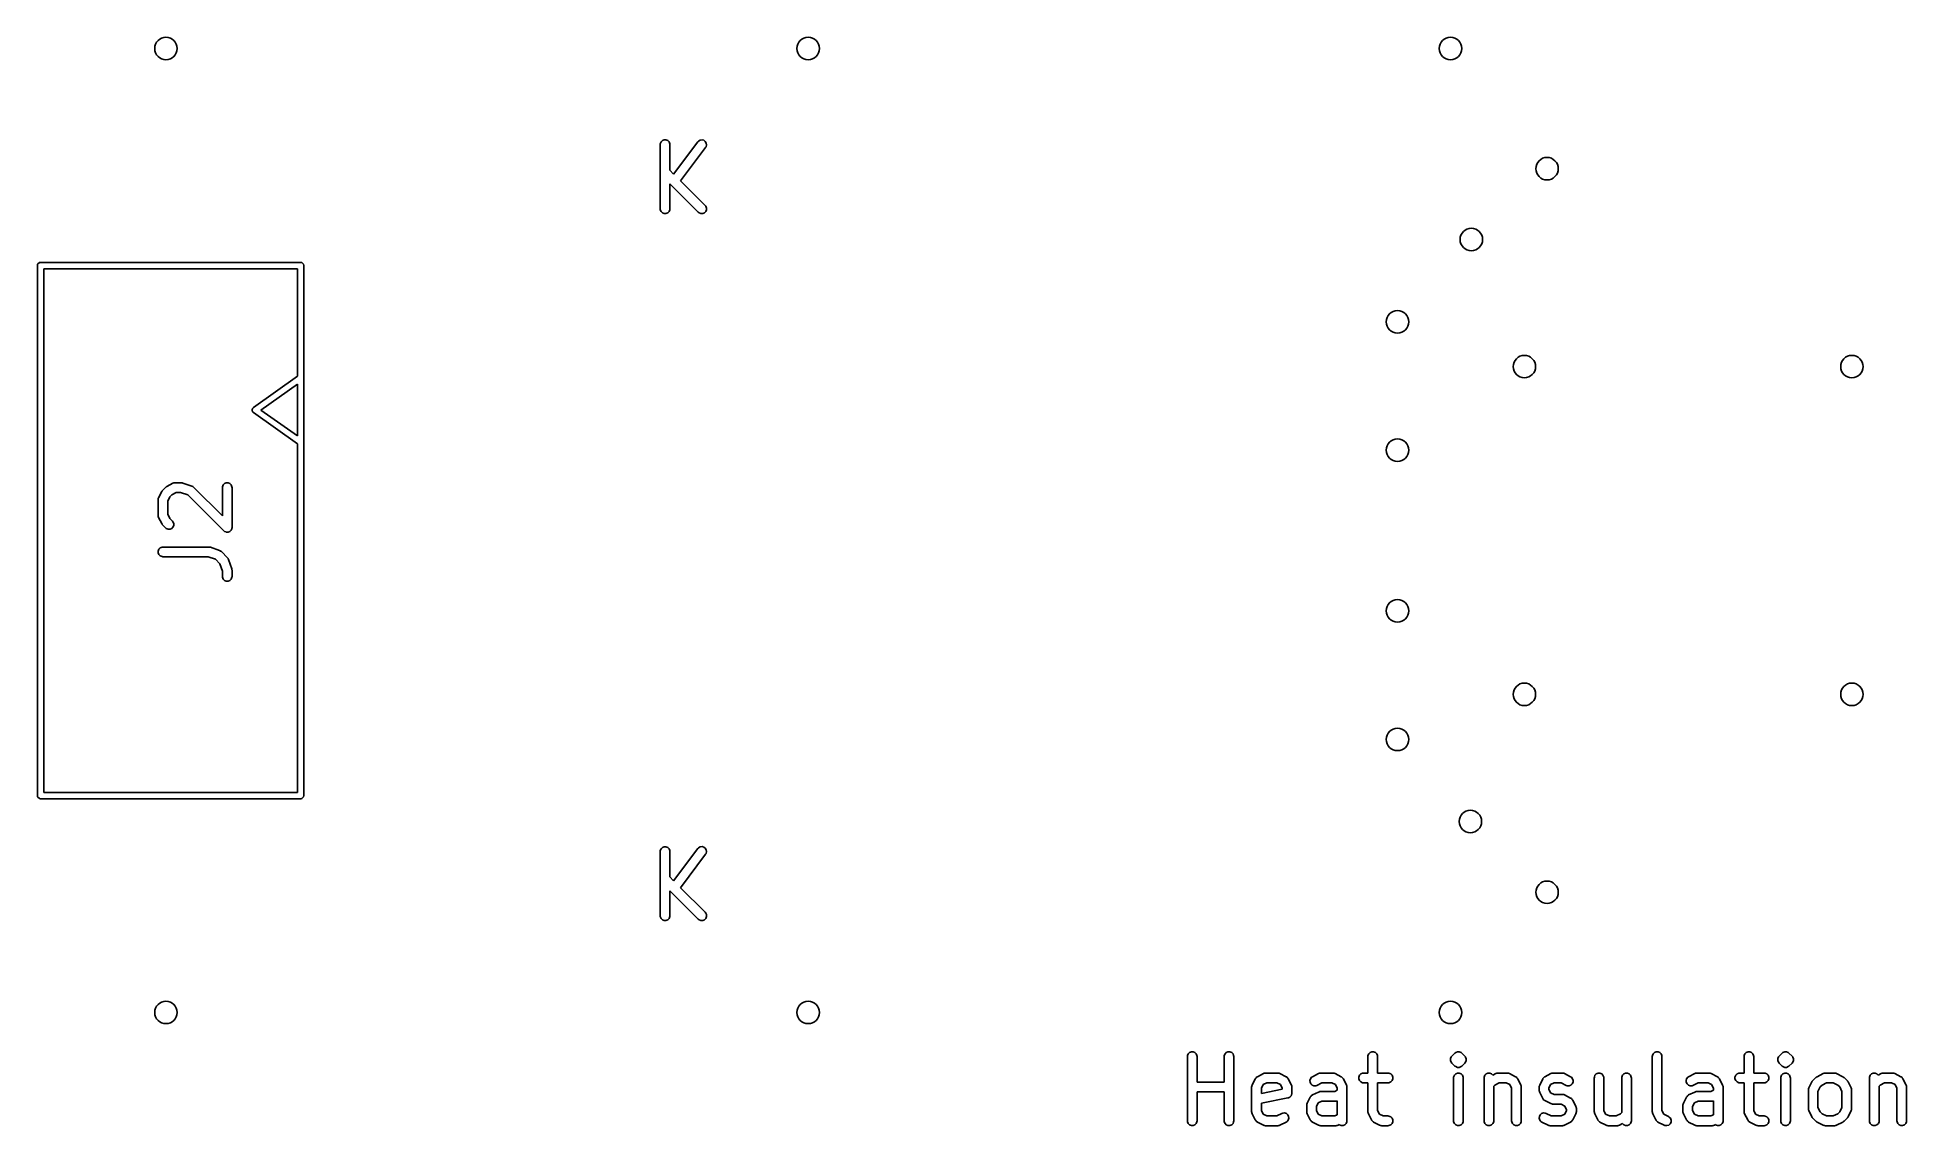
# Model space of a CAD drawing. Extents: x 0.02 to 1.17, y -0.07 to 0.6.
import ezdxf

# ---------------------------------------------------------------- set-up
doc = ezdxf.new("R2010")
doc.units = 0
doc.header["$MEASUREMENT"] = 0
doc.layers.add('BLACK', color=7, linetype='CONTINUOUS')

msp = doc.modelspace()

# ---------------------------------------------------------------- linework, layer by layer
at = {"layer": 'BLACK', "linetype": 'CONTINUOUS'}
for p, q in [((0.4014, 0.5323), (0.4019, 0.5334)), ((0.4014, 0.5317), (0.4014, 0.5323)), ((0.4014, 0.4923), (0.4014, 0.5317)), ((0.4019, 0.5334), (0.4027, 0.5342)), ((0.4027, 0.5342), (0.4038, 0.5346)), ((0.4038, 0.5346), (0.4049, 0.5346)), ((0.4049, 0.5346), (0.406, 0.5342)), ((0.406, 0.5342), (0.4068, 0.5334)), ((0.4068, 0.5334), (0.4072, 0.5323)), ((0.4072, 0.5323), (0.4073, 0.5317)), ((0.4073, 0.5317), (0.4073, 0.5161)), ((0.4096, 0.5137), (0.4245, 0.5335)), ((0.4292, 0.5299), (0.4139, 0.5095)), ((0.4245, 0.5335), (0.4249, 0.5339)), ((0.4249, 0.5339), (0.4259, 0.5345)), ((0.4259, 0.5345), (0.427, 0.5347)), ((0.427, 0.5347), (0.4281, 0.5344)), ((0.4281, 0.5344), (0.429, 0.5337)), ((0.429, 0.5337), (0.4296, 0.5327)), ((0.4295, 0.5304), (0.4292, 0.5299)), ((0.4298, 0.5316), (0.4295, 0.5304)), ((0.4296, 0.5327), (0.4298, 0.5316)), ((0.4073, 0.5161), (0.4096, 0.5137)), ((0.4247, 0.4903), (0.4073, 0.5077)), ((0.4073, 0.5077), (0.4073, 0.4923)), ((0.4139, 0.5095), (0.4289, 0.4944)), ((0.4289, 0.4944), (0.4293, 0.494)), ((0.4293, 0.494), (0.4297, 0.4929)), ((0.4297, 0.4929), (0.4297, 0.4918)), ((0.4014, 0.4918), (0.4014, 0.4923)), ((0.4019, 0.4907), (0.4014, 0.4918)), ((0.4027, 0.4899), (0.4019, 0.4907)), ((0.4038, 0.4895), (0.4027, 0.4899)), ((0.4049, 0.4895), (0.4038, 0.4895)), ((0.406, 0.4899), (0.4049, 0.4895)), ((0.4068, 0.4907), (0.406, 0.4899)), ((0.4072, 0.4918), (0.4068, 0.4907)), ((0.4073, 0.4923), (0.4072, 0.4918)), ((0.4252, 0.4899), (0.4247, 0.4903)), ((0.4263, 0.4895), (0.4252, 0.4899)), ((0.4274, 0.4895), (0.4263, 0.4895)), ((0.4285, 0.4899), (0.4274, 0.4895)), ((0.4293, 0.4907), (0.4285, 0.4899)), ((0.4297, 0.4918), (0.4293, 0.4907)), ((0.0196, 0.4577), (0.0197, 0.4584)), ((0.0197, 0.4584), (0.0208, 0.4595)), ((0.0208, 0.4595), (0.0215, 0.4596)), ((0.0215, 0.4596), (0.181, 0.4596)), ((0.181, 0.4596), (0.1817, 0.4595)), ((0.1817, 0.4595), (0.1828, 0.4584)), ((0.1828, 0.4584), (0.183, 0.4577)), ((0.0196, 0.1329), (0.0196, 0.4577)), ((0.0235, 0.4557), (0.0235, 0.1348)), ((0.179, 0.4557), (0.0235, 0.4557)), ((0.179, 0.3898), (0.179, 0.4557)), ((0.183, 0.4577), (0.183, 0.1329)), ((0.152, 0.3707), (0.179, 0.3898)), ((0.179, 0.385), (0.1566, 0.3691)), ((0.179, 0.3532), (0.179, 0.385)), ((0.1512, 0.3695), (0.1514, 0.3698)), ((0.1513, 0.3691), (0.1512, 0.3695)), ((0.1512, 0.3687), (0.1513, 0.3691)), ((0.1514, 0.3684), (0.1512, 0.3687)), ((0.1514, 0.3698), (0.1515, 0.3701)), ((0.1515, 0.368), (0.1514, 0.3684)), ((0.1515, 0.3701), (0.152, 0.3707)), ((0.152, 0.3675), (0.1515, 0.368)), ((0.179, 0.3484), (0.152, 0.3675)), ((0.1566, 0.3691), (0.179, 0.3532)), ((0.179, 0.1348), (0.179, 0.3484)), ((0.0963, 0.3199), (0.0982, 0.3217)), ((0.0982, 0.3217), (0.0984, 0.3219)), ((0.0984, 0.3219), (0.0985, 0.322)), ((0.0985, 0.322), (0.0986, 0.322)), ((0.0986, 0.322), (0.0986, 0.3221)), ((0.0986, 0.3221), (0.0987, 0.3221)), ((0.0987, 0.3221), (0.099, 0.3223)), ((0.099, 0.3223), (0.1027, 0.3242)), ((0.1027, 0.3242), (0.1033, 0.3244)), ((0.1033, 0.3244), (0.1034, 0.3244)), ((0.1034, 0.3244), (0.1035, 0.3244)), ((0.1035, 0.3244), (0.104, 0.3245)), ((0.104, 0.3245), (0.1078, 0.3245)), ((0.1078, 0.3245), (0.1081, 0.3244)), ((0.1081, 0.3244), (0.1082, 0.3245)), ((0.1082, 0.3245), (0.1083, 0.3244)), ((0.1083, 0.3244), (0.1084, 0.3244)), ((0.1084, 0.3244), (0.1084, 0.3244)), ((0.1084, 0.3244), (0.1087, 0.3243)), ((0.1087, 0.3243), (0.1143, 0.3224)), ((0.1143, 0.3224), (0.1149, 0.3222)), ((0.1149, 0.3222), (0.115, 0.3221)), ((0.115, 0.3221), (0.115, 0.3221)), ((0.115, 0.3221), (0.1155, 0.3217)), ((0.1155, 0.3217), (0.133, 0.3043)), ((0.133, 0.3221), (0.1335, 0.3232)), ((0.133, 0.3215), (0.133, 0.3221)), ((0.133, 0.3043), (0.133, 0.3215)), ((0.1335, 0.3232), (0.1343, 0.324)), ((0.1343, 0.324), (0.1353, 0.3244)), ((0.1353, 0.3244), (0.1365, 0.3244)), ((0.1365, 0.3244), (0.1375, 0.324)), ((0.1375, 0.324), (0.1384, 0.3232)), ((0.1384, 0.3232), (0.1388, 0.3221)), ((0.1388, 0.3221), (0.1389, 0.3215)), ((0.1389, 0.3215), (0.1389, 0.2972)), ((0.0936, 0.3146), (0.0937, 0.3147)), ((0.0936, 0.314), (0.0936, 0.3146)), ((0.0936, 0.3046), (0.0936, 0.314)), ((0.0937, 0.3148), (0.0939, 0.3153)), ((0.0937, 0.3147), (0.0937, 0.3148)), ((0.0939, 0.3153), (0.0958, 0.3191)), ((0.0958, 0.3191), (0.0959, 0.3193)), ((0.0959, 0.3193), (0.096, 0.3194)), ((0.096, 0.3195), (0.0961, 0.3196)), ((0.096, 0.3194), (0.096, 0.3195)), ((0.0961, 0.3196), (0.0963, 0.3199)), ((0.0961, 0.3196), (0.0961, 0.3196)), ((0.1008, 0.316), (0.0995, 0.3133)), ((0.0995, 0.3133), (0.0995, 0.3053)), ((0.102, 0.3172), (0.1008, 0.316)), ((0.1047, 0.3186), (0.102, 0.3172)), ((0.1073, 0.3186), (0.1047, 0.3186)), ((0.1118, 0.3171), (0.1073, 0.3186)), ((0.1338, 0.2951), (0.1118, 0.3171)), ((0.0936, 0.3041), (0.0936, 0.3046)), ((0.0937, 0.304), (0.0936, 0.3041)), ((0.0937, 0.3039), (0.0937, 0.304)), ((0.0939, 0.3033), (0.0937, 0.3039)), ((0.0958, 0.2996), (0.0939, 0.3033)), ((0.0959, 0.2993), (0.0958, 0.2996)), ((0.096, 0.2993), (0.0959, 0.2993)), ((0.096, 0.2992), (0.096, 0.2993)), ((0.0961, 0.2991), (0.096, 0.2992)), ((0.0961, 0.299), (0.0961, 0.2991)), ((0.0963, 0.2988), (0.0961, 0.299)), ((0.0982, 0.2969), (0.0963, 0.2988)), ((0.0995, 0.3053), (0.1008, 0.3026)), ((0.1008, 0.3026), (0.1024, 0.3011)), ((0.1024, 0.3011), (0.1027, 0.3007)), ((0.1027, 0.3007), (0.1032, 0.2996)), ((0.1032, 0.2984), (0.1027, 0.2974)), ((0.1032, 0.2996), (0.1032, 0.2984)), ((0.0986, 0.2966), (0.0982, 0.2969)), ((0.0997, 0.2961), (0.0986, 0.2966)), ((0.1009, 0.2961), (0.0997, 0.2961)), ((0.1019, 0.2966), (0.1009, 0.2961)), ((0.1027, 0.2974), (0.1019, 0.2966)), ((0.1343, 0.2947), (0.1338, 0.2951)), ((0.135, 0.2944), (0.1343, 0.2947)), ((0.1353, 0.2943), (0.135, 0.2944)), ((0.1365, 0.2943), (0.1353, 0.2943)), ((0.1353, 0.2943), (0.1353, 0.2943)), ((0.1375, 0.2947), (0.1365, 0.2943)), ((0.1384, 0.2955), (0.1375, 0.2947)), ((0.1387, 0.2963), (0.1384, 0.2955)), ((0.1388, 0.2966), (0.1387, 0.2963)), ((0.1389, 0.2972), (0.1388, 0.2966)), ((0.0936, 0.2827), (0.0941, 0.2838)), ((0.0936, 0.2816), (0.0936, 0.2827)), ((0.0941, 0.2805), (0.0936, 0.2816)), ((0.0941, 0.2838), (0.0949, 0.2846)), ((0.0949, 0.2797), (0.0941, 0.2805)), ((0.0949, 0.2846), (0.096, 0.285)), ((0.096, 0.2793), (0.0949, 0.2797)), ((0.096, 0.285), (0.0965, 0.2851)), ((0.0965, 0.2792), (0.096, 0.2793)), ((0.0965, 0.2851), (0.1247, 0.2851)), ((0.1242, 0.2792), (0.0965, 0.2792)), ((0.1287, 0.2777), (0.1242, 0.2792)), ((0.1247, 0.2851), (0.1249, 0.2851)), ((0.1249, 0.2851), (0.125, 0.2851)), ((0.125, 0.2851), (0.1251, 0.2851)), ((0.1251, 0.2851), (0.1252, 0.285)), ((0.1252, 0.285), (0.1253, 0.285)), ((0.1253, 0.285), (0.1256, 0.285)), ((0.1256, 0.285), (0.1312, 0.2831)), ((0.1315, 0.2749), (0.1287, 0.2777)), ((0.1312, 0.2831), (0.1317, 0.2828)), ((0.1317, 0.2828), (0.1318, 0.2828)), ((0.1318, 0.2828), (0.1319, 0.2827)), ((0.1319, 0.2827), (0.1324, 0.2824)), ((0.1324, 0.2824), (0.1361, 0.2786)), ((0.1361, 0.2786), (0.1365, 0.2782)), ((0.1365, 0.2782), (0.1365, 0.2781)), ((0.1365, 0.2781), (0.1366, 0.278)), ((0.1366, 0.278), (0.1368, 0.2775)), ((0.1368, 0.2775), (0.1387, 0.2718)), ((0.133, 0.2704), (0.1315, 0.2749)), ((0.133, 0.2672), (0.133, 0.2704)), ((0.133, 0.2666), (0.133, 0.2672)), ((0.1335, 0.2655), (0.133, 0.2666)), ((0.1343, 0.2647), (0.1335, 0.2655)), ((0.1353, 0.2643), (0.1343, 0.2647)), ((0.1365, 0.2643), (0.1353, 0.2643)), ((0.1375, 0.2647), (0.1365, 0.2643)), ((0.1384, 0.2655), (0.1375, 0.2647)), ((0.1388, 0.2666), (0.1384, 0.2655)), ((0.1387, 0.2718), (0.1388, 0.2716)), ((0.1388, 0.2716), (0.1388, 0.2715)), ((0.1388, 0.2715), (0.1388, 0.2714)), ((0.1388, 0.2714), (0.1388, 0.2713)), ((0.1388, 0.2713), (0.1388, 0.2712)), ((0.1388, 0.2712), (0.1389, 0.2709)), ((0.1389, 0.2672), (0.1388, 0.2666)), ((0.1389, 0.2709), (0.1389, 0.2672)), ((0.0197, 0.1321), (0.0196, 0.1329)), ((0.0208, 0.1311), (0.0197, 0.1321)), ((0.0215, 0.1309), (0.0208, 0.1311)), ((0.181, 0.1309), (0.0215, 0.1309)), ((0.0235, 0.1348), (0.179, 0.1348)), ((0.1817, 0.1311), (0.181, 0.1309)), ((0.1828, 0.1321), (0.1817, 0.1311)), ((0.183, 0.1329), (0.1828, 0.1321)), ((0.4014, 0.0992), (0.4019, 0.1003)), ((0.4014, 0.0986), (0.4014, 0.0992)), ((0.4014, 0.0593), (0.4014, 0.0986)), ((0.4019, 0.1003), (0.4027, 0.1011)), ((0.4027, 0.1011), (0.4038, 0.1015)), ((0.4038, 0.1015), (0.4049, 0.1015)), ((0.4049, 0.1015), (0.406, 0.1011)), ((0.406, 0.1011), (0.4068, 0.1003)), ((0.4068, 0.1003), (0.4072, 0.0992)), ((0.4072, 0.0992), (0.4073, 0.0986)), ((0.4073, 0.0986), (0.4073, 0.083)), ((0.4096, 0.0806), (0.4245, 0.1004)), ((0.4292, 0.0969), (0.4139, 0.0764)), ((0.4245, 0.1004), (0.4249, 0.1008)), ((0.4249, 0.1008), (0.4259, 0.1014)), ((0.4259, 0.1014), (0.427, 0.1016)), ((0.427, 0.1016), (0.4281, 0.1013)), ((0.4281, 0.1013), (0.429, 0.1006)), ((0.429, 0.1006), (0.4296, 0.0996)), ((0.4295, 0.0974), (0.4292, 0.0969)), ((0.4298, 0.0985), (0.4295, 0.0974)), ((0.4296, 0.0996), (0.4298, 0.0985)), ((0.4073, 0.083), (0.4096, 0.0806)), ((0.4247, 0.0572), (0.4073, 0.0746)), ((0.4073, 0.0746), (0.4073, 0.0593)), ((0.4139, 0.0764), (0.4289, 0.0614)), ((0.4014, 0.0587), (0.4014, 0.0593)), ((0.4019, 0.0576), (0.4014, 0.0587)), ((0.4027, 0.0568), (0.4019, 0.0576)), ((0.4068, 0.0576), (0.406, 0.0568)), ((0.4072, 0.0587), (0.4068, 0.0576)), ((0.4073, 0.0593), (0.4072, 0.0587)), ((0.4293, 0.0576), (0.4285, 0.0568)), ((0.4289, 0.0614), (0.4293, 0.0609)), ((0.4293, 0.0609), (0.4297, 0.0599)), ((0.4297, 0.0587), (0.4293, 0.0576)), ((0.4297, 0.0599), (0.4297, 0.0587)), ((0.4038, 0.0564), (0.4027, 0.0568)), ((0.4049, 0.0564), (0.4038, 0.0564)), ((0.406, 0.0568), (0.4049, 0.0564)), ((0.4252, 0.0568), (0.4247, 0.0572)), ((0.4263, 0.0564), (0.4252, 0.0568)), ((0.4274, 0.0564), (0.4263, 0.0564)), ((0.4285, 0.0568), (0.4274, 0.0564)), ((0.7246, -0.0265), (0.7251, -0.0254)), ((0.7246, -0.027), (0.7246, -0.0265)), ((0.7246, -0.0664), (0.7246, -0.027)), ((0.7251, -0.0254), (0.7259, -0.0246)), ((0.7259, -0.0246), (0.727, -0.0241)), ((0.727, -0.0241), (0.7281, -0.0241)), ((0.7281, -0.0241), (0.7292, -0.0246)), ((0.7292, -0.0246), (0.73, -0.0254)), ((0.73, -0.0254), (0.7304, -0.0265)), ((0.7304, -0.0265), (0.7305, -0.027)), ((0.7305, -0.027), (0.7305, -0.0428)), ((0.7471, -0.0265), (0.7476, -0.0254)), ((0.7471, -0.027), (0.7471, -0.0265)), ((0.7471, -0.0428), (0.7471, -0.027)), ((0.7476, -0.0254), (0.7484, -0.0246)), ((0.7484, -0.0246), (0.7494, -0.0241)), ((0.7494, -0.0241), (0.7506, -0.0241)), ((0.7506, -0.0241), (0.7517, -0.0246)), ((0.7517, -0.0246), (0.7525, -0.0254)), ((0.7525, -0.0254), (0.7529, -0.0265)), ((0.7529, -0.0265), (0.753, -0.027)), ((0.753, -0.027), (0.753, -0.0664)), ((0.8352, -0.0265), (0.8357, -0.0254)), ((0.8352, -0.027), (0.8352, -0.0265)), ((0.8352, -0.0372), (0.8352, -0.027)), ((0.8357, -0.0254), (0.8365, -0.0246)), ((0.8365, -0.0246), (0.8376, -0.0241)), ((0.8376, -0.0241), (0.8387, -0.0241)), ((0.8387, -0.0241), (0.8398, -0.0246)), ((0.8398, -0.0246), (0.8406, -0.0254)), ((0.8406, -0.0254), (0.841, -0.0265)), ((0.841, -0.0265), (0.8411, -0.027)), ((0.8411, -0.027), (0.8411, -0.0372)), ((0.8859, -0.0283), (0.8863, -0.0273)), ((0.8859, -0.0295), (0.8859, -0.0283)), ((0.8863, -0.0305), (0.8859, -0.0295)), ((0.8863, -0.0273), (0.8867, -0.0268)), ((0.8867, -0.031), (0.8863, -0.0305)), ((0.8867, -0.0268), (0.8885, -0.0249)), ((0.8885, -0.0329), (0.8867, -0.031)), ((0.8885, -0.0249), (0.889, -0.0246)), ((0.889, -0.0332), (0.8885, -0.0329)), ((0.889, -0.0246), (0.8901, -0.0241)), ((0.8901, -0.0337), (0.889, -0.0332)), ((0.8901, -0.0241), (0.8912, -0.0241)), ((0.8912, -0.0337), (0.8901, -0.0337)), ((0.8901, -0.0337), (0.8901, -0.0337)), ((0.8912, -0.0241), (0.8912, -0.0241)), ((0.8912, -0.0241), (0.8923, -0.0246)), ((0.8923, -0.0332), (0.8912, -0.0337)), ((0.8912, -0.0337), (0.8912, -0.0337)), ((0.8923, -0.0246), (0.8927, -0.0249)), ((0.8927, -0.0329), (0.8923, -0.0332)), ((0.8927, -0.0249), (0.8946, -0.0268)), ((0.8946, -0.031), (0.8927, -0.0329)), ((0.8946, -0.0268), (0.895, -0.0273)), ((0.895, -0.0305), (0.8946, -0.031)), ((0.895, -0.0273), (0.8951, -0.0276)), ((0.8954, -0.0295), (0.895, -0.0305)), ((0.8951, -0.0276), (0.8954, -0.0283)), ((0.8954, -0.0283), (0.8954, -0.0295)), ((1.0095, -0.027), (1.0096, -0.0265)), ((1.0095, -0.0608), (1.0095, -0.027)), ((1.0096, -0.0265), (1.01, -0.0254)), ((1.01, -0.0254), (1.0109, -0.0246)), ((1.0109, -0.0246), (1.0119, -0.0241)), ((1.0119, -0.0241), (1.0131, -0.0241)), ((1.0131, -0.0241), (1.0141, -0.0246)), ((1.0141, -0.0246), (1.0149, -0.0254)), ((1.0149, -0.0254), (1.0154, -0.0265)), ((1.0154, -0.0265), (1.0154, -0.027)), ((1.0154, -0.027), (1.0154, -0.0601)), ((1.0658, -0.0265), (1.0663, -0.0254)), ((1.0658, -0.027), (1.0658, -0.0265)), ((1.0658, -0.0372), (1.0658, -0.027)), ((1.0663, -0.0254), (1.0671, -0.0246)), ((1.0671, -0.0246), (1.0682, -0.0241)), ((1.0682, -0.0241), (1.0693, -0.0241)), ((1.0693, -0.0241), (1.0704, -0.0246)), ((1.0704, -0.0246), (1.0712, -0.0254)), ((1.0712, -0.0254), (1.0716, -0.0265)), ((1.0716, -0.0265), (1.0717, -0.027)), ((1.0717, -0.027), (1.0717, -0.0372)), ((1.0865, -0.0283), (1.0869, -0.0273)), ((1.0865, -0.0295), (1.0865, -0.0283)), ((1.0869, -0.0305), (1.0865, -0.0295)), ((1.0869, -0.0273), (1.0873, -0.0268)), ((1.0873, -0.031), (1.0869, -0.0305)), ((1.0873, -0.0268), (1.0891, -0.0249)), ((1.0891, -0.0329), (1.0873, -0.031)), ((1.0891, -0.0249), (1.0896, -0.0246)), ((1.0896, -0.0332), (1.0891, -0.0329)), ((1.0896, -0.0246), (1.0907, -0.0241)), ((1.0907, -0.0337), (1.0896, -0.0332)), ((1.0907, -0.0241), (1.0918, -0.0241)), ((1.0918, -0.0337), (1.0907, -0.0337)), ((1.0907, -0.0337), (1.0907, -0.0337)), ((1.0918, -0.0241), (1.0918, -0.0241)), ((1.0918, -0.0241), (1.0929, -0.0246)), ((1.0929, -0.0332), (1.0918, -0.0337)), ((1.0918, -0.0337), (1.0918, -0.0337)), ((1.0929, -0.0246), (1.0933, -0.0249)), ((1.0933, -0.0329), (1.0929, -0.0332)), ((1.0933, -0.0249), (1.0952, -0.0268)), ((1.0952, -0.031), (1.0933, -0.0329)), ((1.0952, -0.0268), (1.0956, -0.0273)), ((1.0956, -0.0305), (1.0952, -0.031)), ((1.0956, -0.0273), (1.0957, -0.0276)), ((1.096, -0.0295), (1.0956, -0.0305)), ((1.0957, -0.0276), (1.096, -0.0283)), ((1.096, -0.0283), (1.096, -0.0295)), ((0.7305, -0.0428), (0.7471, -0.0428)), ((0.7639, -0.0458), (0.764, -0.0452)), ((0.7639, -0.0608), (0.7639, -0.0458)), ((0.764, -0.045), (0.7643, -0.0445)), ((0.764, -0.0451), (0.764, -0.045)), ((0.764, -0.0452), (0.764, -0.0451)), ((0.7643, -0.0445), (0.7661, -0.0407)), ((0.7661, -0.0407), (0.7662, -0.0406)), ((0.7662, -0.0406), (0.7663, -0.0405)), ((0.7662, -0.0406), (0.7662, -0.0406)), ((0.7663, -0.0405), (0.7664, -0.0402)), ((0.7664, -0.0402), (0.7667, -0.04)), ((0.7667, -0.04), (0.767, -0.0397)), ((0.767, -0.0397), (0.7673, -0.0395)), ((0.7673, -0.0395), (0.7674, -0.0394)), ((0.7673, -0.0395), (0.7673, -0.0395)), ((0.7674, -0.0394), (0.7675, -0.0394)), ((0.7675, -0.0394), (0.7712, -0.0375)), ((0.771, -0.0442), (0.7699, -0.0465)), ((0.7732, -0.0431), (0.771, -0.0442)), ((0.7712, -0.0375), (0.7717, -0.0373)), ((0.7717, -0.0373), (0.7718, -0.0373)), ((0.7718, -0.0373), (0.7719, -0.0373)), ((0.7719, -0.0373), (0.7725, -0.0372)), ((0.7725, -0.0372), (0.78, -0.0372)), ((0.7793, -0.0431), (0.7732, -0.0431)), ((0.7816, -0.0442), (0.7793, -0.0431)), ((0.78, -0.0372), (0.7806, -0.0373)), ((0.7806, -0.0373), (0.7807, -0.0373)), ((0.7807, -0.0373), (0.7808, -0.0373)), ((0.7808, -0.0373), (0.7813, -0.0375)), ((0.7813, -0.0375), (0.7851, -0.0394)), ((0.7827, -0.0465), (0.7816, -0.0442)), ((0.7851, -0.0394), (0.7852, -0.0394)), ((0.7852, -0.0394), (0.7852, -0.0395)), ((0.7852, -0.0395), (0.7853, -0.0395)), ((0.7853, -0.0395), (0.7856, -0.0397)), ((0.7856, -0.0397), (0.7858, -0.04)), ((0.7858, -0.04), (0.7861, -0.0402)), ((0.7861, -0.0402), (0.7863, -0.0405)), ((0.7863, -0.0405), (0.7863, -0.0406)), ((0.7863, -0.0406), (0.7864, -0.0406)), ((0.7864, -0.0406), (0.7864, -0.0407)), ((0.7864, -0.0407), (0.7883, -0.0445)), ((0.7883, -0.0445), (0.7885, -0.045)), ((0.7885, -0.045), (0.7885, -0.0451)), ((0.7885, -0.0451), (0.7885, -0.0452)), ((0.7885, -0.0452), (0.7886, -0.0458)), ((0.7886, -0.0458), (0.7886, -0.0495)), ((0.7996, -0.0417), (0.8, -0.0406)), ((0.7997, -0.0428), (0.7996, -0.0417)), ((0.8002, -0.0438), (0.7997, -0.0428)), ((0.8, -0.0406), (0.8007, -0.0397)), ((0.8011, -0.0446), (0.8002, -0.0438)), ((0.8007, -0.0397), (0.8012, -0.0394)), ((0.8021, -0.045), (0.8011, -0.0446)), ((0.8012, -0.0394), (0.8049, -0.0375)), ((0.8033, -0.0449), (0.8021, -0.045)), ((0.8038, -0.0447), (0.8033, -0.0449)), ((0.807, -0.0431), (0.8038, -0.0447)), ((0.8049, -0.0375), (0.8055, -0.0373)), ((0.8055, -0.0373), (0.8056, -0.0373)), ((0.8056, -0.0373), (0.8057, -0.0373)), ((0.8057, -0.0373), (0.8063, -0.0372)), ((0.8063, -0.0372), (0.8138, -0.0372)), ((0.8131, -0.0431), (0.807, -0.0431)), ((0.8153, -0.0442), (0.8131, -0.0431)), ((0.8138, -0.0372), (0.8143, -0.0373)), ((0.8143, -0.0373), (0.8144, -0.0373)), ((0.8144, -0.0373), (0.8145, -0.0373)), ((0.8145, -0.0373), (0.8151, -0.0375)), ((0.8151, -0.0375), (0.8188, -0.0394)), ((0.8164, -0.0465), (0.8153, -0.0442)), ((0.8188, -0.0394), (0.8189, -0.0394)), ((0.8189, -0.0394), (0.819, -0.0395)), ((0.819, -0.0395), (0.819, -0.0395)), ((0.819, -0.0395), (0.8193, -0.0397)), ((0.8193, -0.0397), (0.8196, -0.04)), ((0.8196, -0.04), (0.8198, -0.0402)), ((0.8198, -0.0402), (0.82, -0.0405)), ((0.82, -0.0405), (0.8201, -0.0406)), ((0.8201, -0.0406), (0.8201, -0.0406)), ((0.8201, -0.0406), (0.8202, -0.0407)), ((0.8202, -0.0407), (0.822, -0.0445)), ((0.822, -0.0445), (0.8222, -0.045)), ((0.8222, -0.045), (0.8222, -0.0451)), ((0.8222, -0.0451), (0.8223, -0.0452)), ((0.8223, -0.0452), (0.8223, -0.0458)), ((0.8223, -0.0458), (0.8223, -0.0664)), ((0.8296, -0.0396), (0.8301, -0.0385)), ((0.8296, -0.0407), (0.8296, -0.0396)), ((0.8301, -0.0418), (0.8296, -0.0407)), ((0.8301, -0.0385), (0.8309, -0.0377)), ((0.8309, -0.0426), (0.8301, -0.0418)), ((0.8309, -0.0377), (0.8319, -0.0373)), ((0.8319, -0.0431), (0.8309, -0.0426)), ((0.8319, -0.0373), (0.8325, -0.0372)), ((0.8325, -0.0431), (0.8319, -0.0431)), ((0.8325, -0.0372), (0.8352, -0.0372)), ((0.8352, -0.0431), (0.8325, -0.0431)), ((0.8352, -0.0608), (0.8352, -0.0431)), ((0.8411, -0.0372), (0.8475, -0.0372)), ((0.8475, -0.0431), (0.8411, -0.0431)), ((0.8411, -0.0431), (0.8411, -0.0601)), ((0.8475, -0.0372), (0.8481, -0.0373)), ((0.8481, -0.0431), (0.8475, -0.0431)), ((0.8481, -0.0373), (0.8492, -0.0377)), ((0.8492, -0.0426), (0.8481, -0.0431)), ((0.8492, -0.0377), (0.85, -0.0385)), ((0.85, -0.0418), (0.8492, -0.0426)), ((0.85, -0.0385), (0.8504, -0.0396)), ((0.8504, -0.0407), (0.85, -0.0418)), ((0.8504, -0.0396), (0.8504, -0.0407)), ((0.8877, -0.0396), (0.8882, -0.0385)), ((0.8877, -0.0402), (0.8877, -0.0396)), ((0.8877, -0.0664), (0.8877, -0.0402)), ((0.8882, -0.0385), (0.889, -0.0377)), ((0.889, -0.0377), (0.8901, -0.0373)), ((0.8901, -0.0373), (0.8912, -0.0373)), ((0.8912, -0.0373), (0.8923, -0.0377)), ((0.8923, -0.0377), (0.8931, -0.0385)), ((0.8931, -0.0385), (0.8935, -0.0396)), ((0.8935, -0.0396), (0.8936, -0.0402)), ((0.8936, -0.0402), (0.8936, -0.0664)), ((0.9064, -0.0402), (0.9065, -0.0396)), ((0.9064, -0.0664), (0.9064, -0.0402)), ((0.9065, -0.0396), (0.9069, -0.0385)), ((0.9069, -0.0385), (0.9077, -0.0377)), ((0.9077, -0.0377), (0.9088, -0.0373)), ((0.9088, -0.0373), (0.91, -0.0373)), ((0.91, -0.0373), (0.911, -0.0377)), ((0.911, -0.0377), (0.9118, -0.0385)), ((0.9118, -0.0385), (0.9137, -0.0375)), ((0.913, -0.0445), (0.9123, -0.0451)), ((0.9123, -0.0451), (0.9123, -0.0664)), ((0.9157, -0.0431), (0.913, -0.0445)), ((0.9137, -0.0375), (0.9142, -0.0373)), ((0.9142, -0.0373), (0.9143, -0.0373)), ((0.9143, -0.0373), (0.9144, -0.0373)), ((0.9144, -0.0373), (0.915, -0.0372)), ((0.915, -0.0372), (0.9206, -0.0372)), ((0.9199, -0.0431), (0.9157, -0.0431)), ((0.9222, -0.0442), (0.9199, -0.0431)), ((0.9206, -0.0372), (0.9212, -0.0373)), ((0.9212, -0.0373), (0.9213, -0.0373)), ((0.9213, -0.0373), (0.9214, -0.0373)), ((0.9214, -0.0373), (0.9219, -0.0375)), ((0.9219, -0.0375), (0.9257, -0.0394)), ((0.9233, -0.0465), (0.9222, -0.0442)), ((0.9257, -0.0394), (0.9258, -0.0394)), ((0.9258, -0.0394), (0.9258, -0.0395)), ((0.9258, -0.0395), (0.9259, -0.0395)), ((0.9259, -0.0395), (0.9262, -0.0397)), ((0.9262, -0.0397), (0.9264, -0.04)), ((0.9264, -0.04), (0.9267, -0.0402)), ((0.9267, -0.0402), (0.9269, -0.0405)), ((0.9269, -0.0405), (0.9269, -0.0406)), ((0.9269, -0.0406), (0.927, -0.0406)), ((0.927, -0.0406), (0.927, -0.0407)), ((0.927, -0.0407), (0.9289, -0.0445)), ((0.9289, -0.0445), (0.9291, -0.045)), ((0.9291, -0.045), (0.9291, -0.0451)), ((0.9291, -0.0451), (0.9291, -0.0452)), ((0.9291, -0.0452), (0.9292, -0.0458)), ((0.9292, -0.0458), (0.9292, -0.0664)), ((0.9402, -0.0452), (0.9403, -0.0451)), ((0.9402, -0.0458), (0.9402, -0.0452)), ((0.9402, -0.0477), (0.9402, -0.0458)), ((0.9403, -0.045), (0.9405, -0.0445)), ((0.9403, -0.0451), (0.9403, -0.045)), ((0.9405, -0.0445), (0.9424, -0.0407)), ((0.9424, -0.0406), (0.9425, -0.0405)), ((0.9424, -0.0407), (0.9424, -0.0406)), ((0.9424, -0.0406), (0.9424, -0.0406)), ((0.9425, -0.0405), (0.9427, -0.0402)), ((0.9427, -0.0402), (0.9429, -0.04)), ((0.9429, -0.04), (0.9432, -0.0397)), ((0.9432, -0.0397), (0.9435, -0.0395)), ((0.9435, -0.0395), (0.9436, -0.0394)), ((0.9435, -0.0395), (0.9435, -0.0395)), ((0.9436, -0.0394), (0.9437, -0.0394)), ((0.9437, -0.0394), (0.9474, -0.0375)), ((0.9472, -0.0442), (0.9461, -0.0465)), ((0.9494, -0.0431), (0.9472, -0.0442)), ((0.9474, -0.0375), (0.948, -0.0373)), ((0.948, -0.0373), (0.9481, -0.0373)), ((0.9481, -0.0373), (0.9482, -0.0373)), ((0.9482, -0.0373), (0.9487, -0.0372)), ((0.9487, -0.0372), (0.9544, -0.0372)), ((0.9537, -0.0431), (0.9494, -0.0431)), ((0.9568, -0.0447), (0.9537, -0.0431)), ((0.9544, -0.0372), (0.9549, -0.0373)), ((0.9549, -0.0373), (0.955, -0.0373)), ((0.955, -0.0373), (0.9552, -0.0373)), ((0.9552, -0.0373), (0.9557, -0.0375)), ((0.9557, -0.0375), (0.9594, -0.0394)), ((0.9573, -0.0449), (0.9568, -0.0447)), ((0.9585, -0.045), (0.9573, -0.0449)), ((0.9596, -0.0446), (0.9585, -0.045)), ((0.9594, -0.0394), (0.9599, -0.0397)), ((0.9605, -0.0438), (0.9596, -0.0446)), ((0.9599, -0.0397), (0.9607, -0.0406)), ((0.961, -0.0428), (0.9605, -0.0438)), ((0.9607, -0.0406), (0.9611, -0.0417)), ((0.9611, -0.0417), (0.961, -0.0428)), ((0.9739, -0.0402), (0.974, -0.0396)), ((0.9739, -0.0608), (0.9739, -0.0402)), ((0.974, -0.0396), (0.9744, -0.0385)), ((0.9744, -0.0385), (0.9752, -0.0377)), ((0.9752, -0.0377), (0.9763, -0.0373)), ((0.9763, -0.0373), (0.9774, -0.0373)), ((0.9774, -0.0373), (0.9785, -0.0377)), ((0.9785, -0.0377), (0.9793, -0.0385)), ((0.9793, -0.0385), (0.9798, -0.0396)), ((0.9798, -0.0396), (0.9798, -0.0402)), ((0.9798, -0.0402), (0.9798, -0.0601)), ((0.9908, -0.0396), (0.9913, -0.0385)), ((0.9908, -0.0402), (0.9908, -0.0396)), ((0.9908, -0.0614), (0.9908, -0.0402)), ((0.9913, -0.0385), (0.9921, -0.0377)), ((0.9921, -0.0377), (0.9932, -0.0373)), ((0.9932, -0.0373), (0.9943, -0.0373)), ((0.9943, -0.0373), (0.9954, -0.0377)), ((0.9954, -0.0377), (0.9962, -0.0385)), ((0.9962, -0.0385), (0.9966, -0.0396)), ((0.9966, -0.0396), (0.9967, -0.0402)), ((0.9967, -0.0402), (0.9967, -0.0664)), ((1.0302, -0.0417), (1.0305, -0.0406)), ((1.0303, -0.0428), (1.0302, -0.0417)), ((1.0308, -0.0438), (1.0303, -0.0428)), ((1.0305, -0.0406), (1.0313, -0.0397)), ((1.0317, -0.0446), (1.0308, -0.0438)), ((1.0313, -0.0397), (1.0318, -0.0394)), ((1.0327, -0.045), (1.0317, -0.0446)), ((1.0318, -0.0394), (1.0355, -0.0375)), ((1.0339, -0.0449), (1.0327, -0.045)), ((1.0344, -0.0447), (1.0339, -0.0449)), ((1.0376, -0.0431), (1.0344, -0.0447)), ((1.0355, -0.0375), (1.0361, -0.0373)), ((1.0361, -0.0373), (1.0362, -0.0373)), ((1.0362, -0.0373), (1.0363, -0.0373)), ((1.0363, -0.0373), (1.0369, -0.0372)), ((1.0369, -0.0372), (1.0444, -0.0372)), ((1.0437, -0.0431), (1.0376, -0.0431)), ((1.0459, -0.0442), (1.0437, -0.0431)), ((1.0444, -0.0372), (1.0449, -0.0373)), ((1.0449, -0.0373), (1.045, -0.0373)), ((1.045, -0.0373), (1.0451, -0.0373)), ((1.0451, -0.0373), (1.0457, -0.0375)), ((1.0457, -0.0375), (1.0494, -0.0394)), ((1.047, -0.0465), (1.0459, -0.0442)), ((1.0494, -0.0394), (1.0495, -0.0394)), ((1.0495, -0.0394), (1.0496, -0.0395)), ((1.0496, -0.0395), (1.0496, -0.0395)), ((1.0496, -0.0395), (1.0499, -0.0397)), ((1.0499, -0.0397), (1.0502, -0.04)), ((1.0502, -0.04), (1.0504, -0.0402)), ((1.0504, -0.0402), (1.0506, -0.0405)), ((1.0506, -0.0405), (1.0507, -0.0406)), ((1.0507, -0.0406), (1.0507, -0.0406)), ((1.0507, -0.0406), (1.0508, -0.0407)), ((1.0508, -0.0407), (1.0526, -0.0445)), ((1.0526, -0.0445), (1.0528, -0.045)), ((1.0528, -0.045), (1.0528, -0.0451)), ((1.0528, -0.0451), (1.0529, -0.0452)), ((1.0529, -0.0452), (1.0529, -0.0458)), ((1.0529, -0.0458), (1.0529, -0.0664)), ((1.0602, -0.0396), (1.0607, -0.0385)), ((1.0602, -0.0407), (1.0602, -0.0396)), ((1.0607, -0.0418), (1.0602, -0.0407)), ((1.0607, -0.0385), (1.0615, -0.0377)), ((1.0615, -0.0426), (1.0607, -0.0418)), ((1.0615, -0.0377), (1.0625, -0.0373)), ((1.0625, -0.0431), (1.0615, -0.0426)), ((1.0625, -0.0373), (1.0631, -0.0372)), ((1.0631, -0.0431), (1.0625, -0.0431)), ((1.0631, -0.0372), (1.0658, -0.0372)), ((1.0658, -0.0431), (1.0631, -0.0431)), ((1.0658, -0.0608), (1.0658, -0.0431)), ((1.0717, -0.0372), (1.0781, -0.0372)), ((1.0781, -0.0431), (1.0717, -0.0431)), ((1.0717, -0.0431), (1.0717, -0.0601)), ((1.0781, -0.0372), (1.0787, -0.0373)), ((1.0787, -0.0431), (1.0781, -0.0431)), ((1.0787, -0.0373), (1.0797, -0.0377)), ((1.0797, -0.0426), (1.0787, -0.0431)), ((1.0797, -0.0377), (1.0806, -0.0385)), ((1.0806, -0.0418), (1.0797, -0.0426)), ((1.0806, -0.0385), (1.081, -0.0396)), ((1.081, -0.0407), (1.0806, -0.0418)), ((1.081, -0.0396), (1.081, -0.0407)), ((1.0883, -0.0396), (1.0888, -0.0385)), ((1.0883, -0.0402), (1.0883, -0.0396)), ((1.0883, -0.0664), (1.0883, -0.0402)), ((1.0888, -0.0385), (1.0896, -0.0377)), ((1.0896, -0.0377), (1.0907, -0.0373)), ((1.0907, -0.0373), (1.0918, -0.0373)), ((1.0918, -0.0373), (1.0929, -0.0377)), ((1.0929, -0.0377), (1.0937, -0.0385)), ((1.0937, -0.0385), (1.0941, -0.0396)), ((1.0941, -0.0396), (1.0942, -0.0402)), ((1.0942, -0.0402), (1.0942, -0.0664)), ((1.1055, -0.0463), (1.1073, -0.0426)), ((1.1073, -0.0426), (1.1075, -0.0423)), ((1.1075, -0.0423), (1.1076, -0.0422)), ((1.1075, -0.0423), (1.1075, -0.0423)), ((1.1076, -0.0421), (1.1077, -0.042)), ((1.1076, -0.0422), (1.1076, -0.0421)), ((1.1077, -0.042), (1.1079, -0.0418)), ((1.1079, -0.0418), (1.1098, -0.0399)), ((1.1098, -0.0399), (1.11, -0.0398)), ((1.11, -0.0397), (1.1101, -0.0396)), ((1.11, -0.0398), (1.11, -0.0397)), ((1.1101, -0.0396), (1.1102, -0.0396)), ((1.1102, -0.0396), (1.1103, -0.0395)), ((1.1103, -0.0395), (1.1105, -0.0394)), ((1.1105, -0.0394), (1.1143, -0.0375)), ((1.1124, -0.0457), (1.1111, -0.0484)), ((1.1136, -0.0445), (1.1124, -0.0457)), ((1.1163, -0.0431), (1.1136, -0.0445)), ((1.1143, -0.0375), (1.1148, -0.0373)), ((1.1148, -0.0373), (1.1149, -0.0373)), ((1.1149, -0.0373), (1.115, -0.0373)), ((1.115, -0.0373), (1.1156, -0.0372)), ((1.1156, -0.0372), (1.1212, -0.0372)), ((1.1205, -0.0431), (1.1163, -0.0431)), ((1.1232, -0.0445), (1.1205, -0.0431)), ((1.1212, -0.0372), (1.1218, -0.0373)), ((1.1218, -0.0373), (1.1219, -0.0373)), ((1.1219, -0.0373), (1.122, -0.0373)), ((1.122, -0.0373), (1.1225, -0.0375)), ((1.1225, -0.0375), (1.1263, -0.0394)), ((1.1244, -0.0457), (1.1232, -0.0445)), ((1.1258, -0.0484), (1.1244, -0.0457)), ((1.1263, -0.0394), (1.1265, -0.0395)), ((1.1265, -0.0395), (1.1266, -0.0396)), ((1.1266, -0.0396), (1.1267, -0.0396)), ((1.1267, -0.0396), (1.1268, -0.0397)), ((1.1268, -0.0397), (1.1268, -0.0398)), ((1.1268, -0.0398), (1.1271, -0.0399)), ((1.1271, -0.0399), (1.1289, -0.0418)), ((1.1289, -0.0418), (1.1291, -0.042)), ((1.1291, -0.042), (1.1292, -0.0421)), ((1.1292, -0.0421), (1.1292, -0.0422)), ((1.1292, -0.0422), (1.1293, -0.0423)), ((1.1293, -0.0423), (1.1293, -0.0423)), ((1.1293, -0.0423), (1.1295, -0.0426)), ((1.1295, -0.0426), (1.1314, -0.0463)), ((1.1426, -0.0402), (1.1427, -0.0396)), ((1.1426, -0.0664), (1.1426, -0.0402)), ((1.1427, -0.0396), (1.1431, -0.0385)), ((1.1431, -0.0385), (1.144, -0.0377)), ((1.144, -0.0377), (1.145, -0.0373)), ((1.145, -0.0373), (1.1462, -0.0373)), ((1.1462, -0.0373), (1.1472, -0.0377)), ((1.1472, -0.0377), (1.148, -0.0385)), ((1.148, -0.0385), (1.1499, -0.0375)), ((1.1492, -0.0445), (1.1486, -0.0451)), ((1.1486, -0.0451), (1.1486, -0.0664)), ((1.1519, -0.0431), (1.1492, -0.0445)), ((1.1499, -0.0375), (1.1504, -0.0373)), ((1.1504, -0.0373), (1.1506, -0.0373)), ((1.1506, -0.0373), (1.1512, -0.0372)), ((1.1506, -0.0373), (1.1506, -0.0373)), ((1.1512, -0.0372), (1.1568, -0.0372)), ((1.1562, -0.0431), (1.1519, -0.0431)), ((1.1584, -0.0442), (1.1562, -0.0431)), ((1.1568, -0.0372), (1.1574, -0.0373)), ((1.1574, -0.0373), (1.1575, -0.0373)), ((1.1575, -0.0373), (1.1576, -0.0373)), ((1.1576, -0.0373), (1.1582, -0.0375)), ((1.1582, -0.0375), (1.1619, -0.0394)), ((1.1595, -0.0465), (1.1584, -0.0442)), ((1.1619, -0.0394), (1.162, -0.0394)), ((1.162, -0.0394), (1.1621, -0.0395)), ((1.1621, -0.0395), (1.1621, -0.0395)), ((1.1621, -0.0395), (1.1624, -0.0397)), ((1.1624, -0.0397), (1.1627, -0.04)), ((1.1627, -0.04), (1.1629, -0.0402)), ((1.1629, -0.0402), (1.1631, -0.0405)), ((1.1631, -0.0405), (1.1632, -0.0406)), ((1.1632, -0.0406), (1.1632, -0.0406)), ((1.1632, -0.0406), (1.1632, -0.0407)), ((1.1632, -0.0407), (1.1651, -0.0445)), ((1.1651, -0.0445), (1.1653, -0.045)), ((1.1653, -0.045), (1.1653, -0.0451)), ((1.1653, -0.0451), (1.1654, -0.0452)), ((1.1654, -0.0452), (1.1654, -0.0458)), ((1.1654, -0.0458), (1.1654, -0.0664)), ((0.7471, -0.0487), (0.7305, -0.0487)), ((0.7305, -0.0487), (0.7305, -0.0664)), ((0.7471, -0.0664), (0.7471, -0.0487)), ((0.7699, -0.0465), (0.7699, -0.0497)), ((0.7699, -0.0497), (0.7827, -0.0471)), ((0.7862, -0.0524), (0.7699, -0.0557)), ((0.7699, -0.0557), (0.7699, -0.0601)), ((0.7827, -0.0471), (0.7827, -0.0465)), ((0.7868, -0.0523), (0.7862, -0.0524)), ((0.787, -0.0521), (0.7868, -0.0523)), ((0.7873, -0.052), (0.787, -0.0521)), ((0.7875, -0.0518), (0.7873, -0.052)), ((0.7877, -0.0516), (0.7875, -0.0518)), ((0.7879, -0.0514), (0.7877, -0.0516)), ((0.7881, -0.0512), (0.7879, -0.0514)), ((0.7882, -0.0509), (0.7881, -0.0512)), ((0.7884, -0.0507), (0.7882, -0.0509)), ((0.7885, -0.0501), (0.7884, -0.0504)), ((0.7884, -0.0504), (0.7884, -0.0507)), ((0.7886, -0.0495), (0.7885, -0.0501)), ((0.7977, -0.0565), (0.7978, -0.0564)), ((0.7977, -0.057), (0.7977, -0.0565)), ((0.7977, -0.0608), (0.7977, -0.057)), ((0.7978, -0.0562), (0.798, -0.0557)), ((0.7978, -0.0564), (0.7978, -0.0562)), ((0.798, -0.0557), (0.7999, -0.052)), ((0.7999, -0.0519), (0.8, -0.0518)), ((0.7999, -0.052), (0.7999, -0.0519)), ((0.8, -0.0518), (0.8002, -0.0515)), ((0.8, -0.0518), (0.8, -0.0518)), ((0.8002, -0.0515), (0.8005, -0.0512)), ((0.8005, -0.0512), (0.8007, -0.0509)), ((0.8007, -0.0509), (0.801, -0.0508)), ((0.801, -0.0508), (0.8011, -0.0507)), ((0.8011, -0.0507), (0.8012, -0.0506)), ((0.8011, -0.0507), (0.8011, -0.0507)), ((0.8012, -0.0506), (0.8049, -0.0488)), ((0.8047, -0.0555), (0.8036, -0.0577)), ((0.807, -0.0544), (0.8047, -0.0555)), ((0.8049, -0.0488), (0.8055, -0.0486)), ((0.8055, -0.0486), (0.8056, -0.0485)), ((0.8056, -0.0485), (0.8057, -0.0485)), ((0.8057, -0.0485), (0.8063, -0.0485)), ((0.8063, -0.0485), (0.8149, -0.0485)), ((0.8156, -0.0544), (0.807, -0.0544)), ((0.8149, -0.0485), (0.8164, -0.0477)), ((0.8162, -0.0543), (0.8156, -0.0544)), ((0.8163, -0.0543), (0.8162, -0.0543)), ((0.8164, -0.0543), (0.8163, -0.0543)), ((0.8164, -0.0477), (0.8164, -0.0465)), ((0.8164, -0.0627), (0.8164, -0.0542)), ((0.8164, -0.0542), (0.8164, -0.0543)), ((0.9233, -0.0664), (0.9233, -0.0465)), ((0.9402, -0.0482), (0.9402, -0.0477)), ((0.9403, -0.0483), (0.9402, -0.0482)), ((0.9403, -0.0484), (0.9403, -0.0483)), ((0.9405, -0.049), (0.9403, -0.0484)), ((0.9424, -0.0527), (0.9405, -0.049)), ((0.9424, -0.0528), (0.9424, -0.0527)), ((0.9424, -0.0529), (0.9424, -0.0528)), ((0.9425, -0.0529), (0.9424, -0.0529)), ((0.9427, -0.0532), (0.9425, -0.0529)), ((0.9429, -0.0535), (0.9427, -0.0532)), ((0.9432, -0.0537), (0.9429, -0.0535)), ((0.9435, -0.0539), (0.9432, -0.0537)), ((0.9435, -0.054), (0.9435, -0.0539)), ((0.9436, -0.054), (0.9435, -0.054)), ((0.9437, -0.054), (0.9436, -0.054)), ((0.9474, -0.0559), (0.9437, -0.054)), ((0.9461, -0.0465), (0.9461, -0.047)), ((0.9461, -0.047), (0.9472, -0.0492)), ((0.9472, -0.0492), (0.9494, -0.0503)), ((0.948, -0.0561), (0.9474, -0.0559)), ((0.9481, -0.0561), (0.948, -0.0561)), ((0.9482, -0.0562), (0.9481, -0.0561)), ((0.9487, -0.0562), (0.9482, -0.0562)), ((0.9537, -0.0562), (0.9487, -0.0562)), ((0.9494, -0.0503), (0.9544, -0.0503)), ((0.9559, -0.0574), (0.9537, -0.0562)), ((0.9544, -0.0503), (0.9549, -0.0504)), ((0.9549, -0.0504), (0.955, -0.0504)), ((0.955, -0.0504), (0.9552, -0.0504)), ((0.9552, -0.0504), (0.9557, -0.0506)), ((0.9557, -0.0506), (0.9594, -0.0525)), ((0.9594, -0.0525), (0.9595, -0.0526)), ((0.9595, -0.0526), (0.9596, -0.0526)), ((0.9596, -0.0526), (0.9596, -0.0526)), ((0.9596, -0.0526), (0.9599, -0.0528)), ((0.9599, -0.0528), (0.9602, -0.0531)), ((0.9602, -0.0531), (0.9605, -0.0533)), ((0.9605, -0.0533), (0.9606, -0.0536)), ((0.9606, -0.0536), (0.9607, -0.0537)), ((0.9607, -0.0537), (0.9607, -0.0537)), ((0.9607, -0.0537), (0.9608, -0.0538)), ((0.9608, -0.0538), (0.9626, -0.0576)), ((1.0283, -0.0565), (1.0284, -0.0564)), ((1.0283, -0.057), (1.0283, -0.0565)), ((1.0283, -0.0608), (1.0283, -0.057)), ((1.0284, -0.0562), (1.0286, -0.0557)), ((1.0284, -0.0564), (1.0284, -0.0562)), ((1.0286, -0.0557), (1.0305, -0.052)), ((1.0305, -0.0519), (1.0305, -0.0518)), ((1.0305, -0.0518), (1.0306, -0.0518)), ((1.0305, -0.052), (1.0305, -0.0519)), ((1.0306, -0.0518), (1.0308, -0.0515)), ((1.0308, -0.0515), (1.0311, -0.0512)), ((1.0311, -0.0512), (1.0313, -0.0509)), ((1.0313, -0.0509), (1.0316, -0.0508)), ((1.0316, -0.0508), (1.0317, -0.0507)), ((1.0317, -0.0507), (1.0318, -0.0506)), ((1.0317, -0.0507), (1.0317, -0.0507)), ((1.0318, -0.0506), (1.0355, -0.0488)), ((1.0353, -0.0555), (1.0342, -0.0577)), ((1.0376, -0.0544), (1.0353, -0.0555)), ((1.0355, -0.0488), (1.0361, -0.0486)), ((1.0361, -0.0486), (1.0362, -0.0485)), ((1.0362, -0.0485), (1.0363, -0.0485)), ((1.0363, -0.0485), (1.0369, -0.0485)), ((1.0369, -0.0485), (1.0455, -0.0485)), ((1.0462, -0.0544), (1.0376, -0.0544)), ((1.0455, -0.0485), (1.047, -0.0477)), ((1.0468, -0.0543), (1.0462, -0.0544)), ((1.0469, -0.0543), (1.0468, -0.0543)), ((1.047, -0.0543), (1.0469, -0.0543)), ((1.047, -0.0477), (1.047, -0.0465)), ((1.047, -0.0627), (1.047, -0.0542)), ((1.047, -0.0542), (1.047, -0.0543)), ((1.1052, -0.047), (1.1053, -0.0469)), ((1.1052, -0.0471), (1.1052, -0.047)), ((1.1052, -0.0477), (1.1052, -0.0471)), ((1.1052, -0.0589), (1.1052, -0.0477)), ((1.1053, -0.0469), (1.1055, -0.0463)), ((1.1111, -0.0484), (1.1111, -0.0582)), ((1.1258, -0.0582), (1.1258, -0.0484)), ((1.1314, -0.0463), (1.1316, -0.0469)), ((1.1316, -0.0469), (1.1316, -0.047)), ((1.1316, -0.047), (1.1316, -0.0471)), ((1.1316, -0.0471), (1.1317, -0.0477)), ((1.1317, -0.0477), (1.1317, -0.0589)), ((1.1595, -0.0664), (1.1595, -0.0465)), ((0.7246, -0.067), (0.7246, -0.0664)), ((0.7251, -0.068), (0.7246, -0.067)), ((0.7259, -0.0689), (0.7251, -0.068)), ((0.73, -0.068), (0.7292, -0.0689)), ((0.7304, -0.067), (0.73, -0.068)), ((0.7305, -0.0664), (0.7304, -0.067)), ((0.7471, -0.067), (0.7471, -0.0664)), ((0.7476, -0.068), (0.7471, -0.067)), ((0.7484, -0.0689), (0.7476, -0.068)), ((0.7525, -0.068), (0.7517, -0.0689)), ((0.7529, -0.067), (0.7525, -0.068)), ((0.753, -0.0664), (0.7529, -0.067)), ((0.764, -0.0614), (0.7639, -0.0608)), ((0.764, -0.0615), (0.764, -0.0614)), ((0.764, -0.0616), (0.764, -0.0615)), ((0.7643, -0.0621), (0.764, -0.0616)), ((0.7661, -0.0658), (0.7643, -0.0621)), ((0.7662, -0.0659), (0.7661, -0.0658)), ((0.7662, -0.066), (0.7662, -0.0659)), ((0.7663, -0.066), (0.7662, -0.066)), ((0.7664, -0.0663), (0.7663, -0.066)), ((0.7667, -0.0666), (0.7664, -0.0663)), ((0.767, -0.0669), (0.7667, -0.0666)), ((0.7673, -0.067), (0.767, -0.0669)), ((0.7673, -0.0671), (0.7673, -0.067)), ((0.7674, -0.0671), (0.7673, -0.0671)), ((0.7675, -0.0672), (0.7674, -0.0671)), ((0.7712, -0.069), (0.7675, -0.0672)), ((0.7699, -0.0601), (0.771, -0.0623)), ((0.771, -0.0623), (0.7732, -0.0634)), ((0.7732, -0.0634), (0.7793, -0.0634)), ((0.7793, -0.0634), (0.7824, -0.0619)), ((0.7851, -0.0672), (0.7813, -0.069)), ((0.7824, -0.0619), (0.783, -0.0617)), ((0.783, -0.0617), (0.7841, -0.0616)), ((0.7841, -0.0616), (0.7852, -0.062)), ((0.7856, -0.0669), (0.7851, -0.0672)), ((0.7852, -0.062), (0.7861, -0.0627)), ((0.7863, -0.066), (0.7856, -0.0669)), ((0.7861, -0.0627), (0.7866, -0.0637)), ((0.7867, -0.0649), (0.7863, -0.066)), ((0.7866, -0.0637), (0.7867, -0.0649)), ((0.7977, -0.0614), (0.7977, -0.0608)), ((0.7978, -0.0615), (0.7977, -0.0614)), ((0.7978, -0.0616), (0.7978, -0.0615)), ((0.798, -0.0621), (0.7978, -0.0616)), ((0.7999, -0.0658), (0.798, -0.0621)), ((0.7999, -0.0659), (0.7999, -0.0658)), ((0.8, -0.066), (0.7999, -0.0659)), ((0.8002, -0.0663), (0.8, -0.066)), ((0.8, -0.066), (0.8, -0.066)), ((0.8005, -0.0666), (0.8002, -0.0663)), ((0.8007, -0.0669), (0.8005, -0.0666)), ((0.801, -0.067), (0.8007, -0.0669)), ((0.8011, -0.0671), (0.801, -0.067)), ((0.8012, -0.0672), (0.8011, -0.0671)), ((0.8011, -0.0671), (0.8011, -0.0671)), ((0.8049, -0.069), (0.8012, -0.0672)), ((0.8036, -0.0577), (0.8036, -0.0601)), ((0.8036, -0.0601), (0.8047, -0.0623)), ((0.8047, -0.0623), (0.807, -0.0634)), ((0.807, -0.0634), (0.8149, -0.0634)), ((0.8149, -0.0634), (0.8164, -0.0627)), ((0.8176, -0.0687), (0.817, -0.069)), ((0.8178, -0.0689), (0.8176, -0.0687)), ((0.8218, -0.068), (0.821, -0.0689)), ((0.8223, -0.067), (0.8218, -0.068)), ((0.8223, -0.0664), (0.8223, -0.067)), ((0.8352, -0.0614), (0.8352, -0.0608)), ((0.8353, -0.0615), (0.8352, -0.0614)), ((0.8353, -0.0616), (0.8353, -0.0615)), ((0.8355, -0.0621), (0.8353, -0.0616)), ((0.8374, -0.0658), (0.8355, -0.0621)), ((0.8374, -0.0659), (0.8374, -0.0658)), ((0.8374, -0.066), (0.8374, -0.0659)), ((0.8375, -0.066), (0.8374, -0.066)), ((0.8377, -0.0663), (0.8375, -0.066)), ((0.838, -0.0666), (0.8377, -0.0663)), ((0.8382, -0.0669), (0.838, -0.0666)), ((0.8385, -0.067), (0.8382, -0.0669)), ((0.8386, -0.0671), (0.8385, -0.067)), ((0.8387, -0.0672), (0.8386, -0.0671)), ((0.8386, -0.0671), (0.8386, -0.0671)), ((0.8424, -0.069), (0.8387, -0.0672)), ((0.8411, -0.0601), (0.8422, -0.0623)), ((0.8422, -0.0623), (0.8445, -0.0634)), ((0.8445, -0.0634), (0.8475, -0.0634)), ((0.8475, -0.0634), (0.8481, -0.0635)), ((0.8481, -0.0635), (0.8492, -0.0639)), ((0.8492, -0.0639), (0.85, -0.0648)), ((0.85, -0.068), (0.8492, -0.0689)), ((0.85, -0.0648), (0.8504, -0.0658)), ((0.8504, -0.067), (0.85, -0.068)), ((0.8504, -0.0658), (0.8504, -0.067)), ((0.8877, -0.067), (0.8877, -0.0664)), ((0.8882, -0.068), (0.8877, -0.067)), ((0.889, -0.0689), (0.8882, -0.068)), ((0.8931, -0.068), (0.8923, -0.0689)), ((0.8935, -0.067), (0.8931, -0.068)), ((0.8936, -0.0664), (0.8935, -0.067)), ((0.9065, -0.067), (0.9064, -0.0664)), ((0.9069, -0.068), (0.9065, -0.067)), ((0.9077, -0.0689), (0.9069, -0.068)), ((0.9118, -0.068), (0.911, -0.0689)), ((0.9123, -0.067), (0.9118, -0.068)), ((0.9123, -0.0664), (0.9123, -0.067)), ((0.9234, -0.067), (0.9233, -0.0664)), ((0.9238, -0.068), (0.9234, -0.067)), ((0.9246, -0.0689), (0.9238, -0.068)), ((0.9287, -0.068), (0.9279, -0.0689)), ((0.9291, -0.067), (0.9287, -0.068)), ((0.9292, -0.0664), (0.9291, -0.067)), ((0.9402, -0.0649), (0.9403, -0.0637)), ((0.9406, -0.066), (0.9402, -0.0649)), ((0.9403, -0.0637), (0.9408, -0.0627)), ((0.9413, -0.0669), (0.9406, -0.066)), ((0.9408, -0.0627), (0.9417, -0.062)), ((0.9418, -0.0672), (0.9413, -0.0669)), ((0.9417, -0.062), (0.9428, -0.0616)), ((0.9456, -0.069), (0.9418, -0.0672)), ((0.9428, -0.0616), (0.9439, -0.0617)), ((0.9439, -0.0617), (0.9444, -0.0619)), ((0.9444, -0.0619), (0.9476, -0.0634)), ((0.9476, -0.0634), (0.9537, -0.0634)), ((0.9537, -0.0634), (0.9559, -0.0623)), ((0.9594, -0.0672), (0.9557, -0.069)), ((0.957, -0.0596), (0.9559, -0.0574)), ((0.9559, -0.0623), (0.957, -0.0601)), ((0.957, -0.0601), (0.957, -0.0596)), ((0.9595, -0.0671), (0.9594, -0.0672)), ((0.9596, -0.0671), (0.9595, -0.0671)), ((0.9599, -0.0669), (0.9596, -0.067)), ((0.9596, -0.067), (0.9596, -0.0671)), ((0.9602, -0.0666), (0.9599, -0.0669)), ((0.9605, -0.0663), (0.9602, -0.0666)), ((0.9606, -0.066), (0.9605, -0.0663)), ((0.9607, -0.066), (0.9606, -0.066)), ((0.9608, -0.0658), (0.9607, -0.0659)), ((0.9607, -0.0659), (0.9607, -0.066)), ((0.9626, -0.0621), (0.9608, -0.0658)), ((0.9626, -0.0576), (0.9628, -0.0581)), ((0.9628, -0.0616), (0.9626, -0.0621)), ((0.9628, -0.0581), (0.9629, -0.0582)), ((0.9629, -0.0615), (0.9628, -0.0616)), ((0.9629, -0.0582), (0.9629, -0.0583)), ((0.9629, -0.0583), (0.963, -0.0589)), ((0.963, -0.0608), (0.9629, -0.0614)), ((0.9629, -0.0614), (0.9629, -0.0615)), ((0.963, -0.0589), (0.963, -0.0608)), ((0.974, -0.0614), (0.9739, -0.0608)), ((0.974, -0.0615), (0.974, -0.0614)), ((0.974, -0.0616), (0.974, -0.0615)), ((0.9742, -0.0621), (0.974, -0.0616)), ((0.9761, -0.0658), (0.9742, -0.0621)), ((0.9762, -0.0659), (0.9761, -0.0658)), ((0.9762, -0.066), (0.9762, -0.0659)), ((0.9764, -0.0663), (0.9762, -0.066)), ((0.9762, -0.066), (0.9762, -0.066)), ((0.9767, -0.0666), (0.9764, -0.0663)), ((0.9769, -0.0669), (0.9767, -0.0666)), ((0.9772, -0.067), (0.9769, -0.0669)), ((0.9773, -0.0671), (0.9772, -0.067)), ((0.9774, -0.0672), (0.9773, -0.0671)), ((0.9773, -0.0671), (0.9773, -0.0671)), ((0.9812, -0.069), (0.9774, -0.0672)), ((0.9798, -0.0601), (0.9809, -0.0623)), ((0.9809, -0.0623), (0.9832, -0.0634)), ((0.9832, -0.0634), (0.9874, -0.0634)), ((0.9874, -0.0634), (0.9901, -0.0621)), ((0.9913, -0.0681), (0.9894, -0.069)), ((0.9901, -0.0621), (0.9908, -0.0614)), ((0.9921, -0.0689), (0.9913, -0.0681)), ((0.9962, -0.068), (0.9954, -0.0689)), ((0.9966, -0.067), (0.9962, -0.068)), ((0.9967, -0.0664), (0.9966, -0.067)), ((1.0096, -0.0614), (1.0095, -0.0608)), ((1.0096, -0.0615), (1.0096, -0.0614)), ((1.0096, -0.0616), (1.0096, -0.0615)), ((1.0099, -0.0621), (1.0096, -0.0616)), ((1.0117, -0.0658), (1.0099, -0.0621)), ((1.0118, -0.0659), (1.0117, -0.0658)), ((1.0118, -0.066), (1.0118, -0.0659)), ((1.0119, -0.066), (1.0118, -0.066)), ((1.012, -0.0663), (1.0119, -0.066)), ((1.0123, -0.0666), (1.012, -0.0663)), ((1.0126, -0.0669), (1.0123, -0.0666)), ((1.0128, -0.067), (1.0126, -0.0669)), ((1.0129, -0.0671), (1.0128, -0.067)), ((1.013, -0.0672), (1.0129, -0.0671)), ((1.0129, -0.0671), (1.0129, -0.0671)), ((1.0168, -0.069), (1.013, -0.0672)), ((1.0154, -0.0601), (1.0166, -0.0623)), ((1.0166, -0.0623), (1.0194, -0.0638)), ((1.0194, -0.0638), (1.0199, -0.0641)), ((1.0204, -0.0682), (1.0196, -0.069)), ((1.0199, -0.0641), (1.0207, -0.0649)), ((1.021, -0.0672), (1.0204, -0.0682)), ((1.0207, -0.0649), (1.021, -0.066)), ((1.021, -0.066), (1.021, -0.0672)), ((1.0283, -0.0614), (1.0283, -0.0608)), ((1.0284, -0.0615), (1.0283, -0.0614)), ((1.0284, -0.0616), (1.0284, -0.0615)), ((1.0286, -0.0621), (1.0284, -0.0616)), ((1.0305, -0.0658), (1.0286, -0.0621)), ((1.0305, -0.0659), (1.0305, -0.0658)), ((1.0305, -0.066), (1.0305, -0.0659)), ((1.0306, -0.066), (1.0305, -0.066)), ((1.0308, -0.0663), (1.0306, -0.066)), ((1.0311, -0.0666), (1.0308, -0.0663)), ((1.0313, -0.0669), (1.0311, -0.0666)), ((1.0316, -0.067), (1.0313, -0.0669)), ((1.0317, -0.0671), (1.0316, -0.067)), ((1.0318, -0.0672), (1.0317, -0.0671)), ((1.0317, -0.0671), (1.0317, -0.0671)), ((1.0355, -0.069), (1.0318, -0.0672)), ((1.0342, -0.0577), (1.0342, -0.0601)), ((1.0342, -0.0601), (1.0353, -0.0623)), ((1.0353, -0.0623), (1.0376, -0.0634)), ((1.0376, -0.0634), (1.0455, -0.0634)), ((1.0455, -0.0634), (1.047, -0.0627)), ((1.0482, -0.0687), (1.0476, -0.069)), ((1.0483, -0.0689), (1.0482, -0.0687)), ((1.0524, -0.068), (1.0516, -0.0689)), ((1.0529, -0.067), (1.0524, -0.068)), ((1.0529, -0.0664), (1.0529, -0.067)), ((1.0658, -0.0614), (1.0658, -0.0608)), ((1.0659, -0.0615), (1.0658, -0.0614)), ((1.0659, -0.0616), (1.0659, -0.0615)), ((1.0661, -0.0621), (1.0659, -0.0616)), ((1.068, -0.0658), (1.0661, -0.0621)), ((1.068, -0.0659), (1.068, -0.0658)), ((1.068, -0.066), (1.068, -0.0659)), ((1.0681, -0.066), (1.068, -0.066)), ((1.0683, -0.0663), (1.0681, -0.066)), ((1.0686, -0.0666), (1.0683, -0.0663)), ((1.0688, -0.0669), (1.0686, -0.0666)), ((1.0691, -0.067), (1.0688, -0.0669)), ((1.0691, -0.0671), (1.0691, -0.067)), ((1.0692, -0.0671), (1.0691, -0.0671)), ((1.0693, -0.0672), (1.0692, -0.0671)), ((1.073, -0.069), (1.0693, -0.0672)), ((1.0717, -0.0601), (1.0728, -0.0623)), ((1.0728, -0.0623), (1.0751, -0.0634)), ((1.0751, -0.0634), (1.0781, -0.0634)), ((1.0781, -0.0634), (1.0787, -0.0635)), ((1.0787, -0.0635), (1.0797, -0.0639)), ((1.0797, -0.0639), (1.0806, -0.0648)), ((1.0806, -0.068), (1.0797, -0.0689)), ((1.0806, -0.0648), (1.081, -0.0658)), ((1.081, -0.067), (1.0806, -0.068)), ((1.081, -0.0658), (1.081, -0.067)), ((1.0883, -0.067), (1.0883, -0.0664)), ((1.0888, -0.068), (1.0883, -0.067)), ((1.0896, -0.0689), (1.0888, -0.068)), ((1.0937, -0.068), (1.0929, -0.0689)), ((1.0941, -0.067), (1.0937, -0.068)), ((1.0942, -0.0664), (1.0941, -0.067)), ((1.1052, -0.0595), (1.1052, -0.0589)), ((1.1052, -0.0596), (1.1052, -0.0595)), ((1.1053, -0.0597), (1.1052, -0.0596)), ((1.1055, -0.0602), (1.1053, -0.0597)), ((1.1073, -0.064), (1.1055, -0.0602)), ((1.1075, -0.0642), (1.1073, -0.064)), ((1.1075, -0.0643), (1.1075, -0.0642)), ((1.1076, -0.0644), (1.1075, -0.0643)), ((1.1076, -0.0645), (1.1076, -0.0644)), ((1.1077, -0.0645), (1.1076, -0.0645)), ((1.1079, -0.0647), (1.1077, -0.0645)), ((1.1098, -0.0666), (1.1079, -0.0647)), ((1.11, -0.0668), (1.1098, -0.0666)), ((1.11, -0.0669), (1.11, -0.0668)), ((1.1101, -0.0669), (1.11, -0.0669)), ((1.1102, -0.067), (1.1101, -0.0669)), ((1.1103, -0.067), (1.1102, -0.067)), ((1.1105, -0.0672), (1.1103, -0.067)), ((1.1143, -0.069), (1.1105, -0.0672)), ((1.1111, -0.0582), (1.1124, -0.0609)), ((1.1124, -0.0609), (1.1136, -0.0621)), ((1.1136, -0.0621), (1.1163, -0.0634)), ((1.1163, -0.0634), (1.1205, -0.0634)), ((1.1205, -0.0634), (1.1232, -0.0621)), ((1.1263, -0.0672), (1.1225, -0.069)), ((1.1232, -0.0621), (1.1244, -0.0609)), ((1.1244, -0.0609), (1.1258, -0.0582)), ((1.1265, -0.067), (1.1263, -0.0672)), ((1.1266, -0.067), (1.1265, -0.067)), ((1.1267, -0.0669), (1.1266, -0.067)), ((1.1268, -0.0669), (1.1267, -0.0669)), ((1.1271, -0.0666), (1.1268, -0.0668)), ((1.1268, -0.0668), (1.1268, -0.0669)), ((1.1289, -0.0647), (1.1271, -0.0666)), ((1.1291, -0.0645), (1.1289, -0.0647)), ((1.1292, -0.0645), (1.1291, -0.0645)), ((1.1293, -0.0643), (1.1292, -0.0644)), ((1.1292, -0.0644), (1.1292, -0.0645)), ((1.1295, -0.064), (1.1293, -0.0642)), ((1.1293, -0.0642), (1.1293, -0.0643)), ((1.1314, -0.0602), (1.1295, -0.064)), ((1.1316, -0.0597), (1.1314, -0.0602)), ((1.1317, -0.0589), (1.1316, -0.0595)), ((1.1316, -0.0595), (1.1316, -0.0596)), ((1.1316, -0.0596), (1.1316, -0.0597)), ((1.1427, -0.067), (1.1426, -0.0664)), ((1.1431, -0.068), (1.1427, -0.067)), ((1.144, -0.0689), (1.1431, -0.068)), ((1.1481, -0.068), (1.1472, -0.0689)), ((1.1485, -0.067), (1.1481, -0.068)), ((1.1486, -0.0664), (1.1485, -0.067)), ((1.1596, -0.067), (1.1595, -0.0664)), ((1.16, -0.068), (1.1596, -0.067)), ((1.1608, -0.0689), (1.16, -0.068)), ((1.1649, -0.068), (1.1641, -0.0689)), ((1.1654, -0.067), (1.1649, -0.068)), ((1.1654, -0.0664), (1.1654, -0.067)), ((0.727, -0.0693), (0.7259, -0.0689)), ((0.7281, -0.0693), (0.727, -0.0693)), ((0.7292, -0.0689), (0.7281, -0.0693)), ((0.7494, -0.0693), (0.7484, -0.0689)), ((0.7506, -0.0693), (0.7494, -0.0693)), ((0.7517, -0.0689), (0.7506, -0.0693)), ((0.7717, -0.0693), (0.7712, -0.069)), ((0.7718, -0.0693), (0.7717, -0.0693)), ((0.7719, -0.0693), (0.7718, -0.0693)), ((0.7725, -0.0694), (0.7719, -0.0693)), ((0.78, -0.0694), (0.7725, -0.0694)), ((0.7806, -0.0693), (0.78, -0.0694)), ((0.7807, -0.0693), (0.7806, -0.0693)), ((0.7808, -0.0693), (0.7807, -0.0693)), ((0.7813, -0.069), (0.7808, -0.0693)), ((0.8055, -0.0693), (0.8049, -0.069)), ((0.8056, -0.0693), (0.8055, -0.0693)), ((0.8057, -0.0693), (0.8056, -0.0693)), ((0.8063, -0.0694), (0.8057, -0.0693)), ((0.8156, -0.0694), (0.8063, -0.0694)), ((0.8162, -0.0693), (0.8156, -0.0694)), ((0.8163, -0.0693), (0.8162, -0.0693)), ((0.8164, -0.0693), (0.8163, -0.0693)), ((0.817, -0.069), (0.8164, -0.0693)), ((0.8188, -0.0693), (0.8178, -0.0689)), ((0.82, -0.0693), (0.8188, -0.0693)), ((0.821, -0.0689), (0.82, -0.0693)), ((0.843, -0.0693), (0.8424, -0.069)), ((0.8431, -0.0693), (0.843, -0.0693)), ((0.8432, -0.0693), (0.8431, -0.0693)), ((0.8438, -0.0694), (0.8432, -0.0693)), ((0.8475, -0.0694), (0.8438, -0.0694)), ((0.8481, -0.0693), (0.8475, -0.0694)), ((0.8492, -0.0689), (0.8481, -0.0693)), ((0.8901, -0.0693), (0.889, -0.0689)), ((0.8912, -0.0693), (0.8901, -0.0693)), ((0.8923, -0.0689), (0.8912, -0.0693)), ((0.9088, -0.0693), (0.9077, -0.0689)), ((0.91, -0.0693), (0.9088, -0.0693)), ((0.911, -0.0689), (0.91, -0.0693)), ((0.9257, -0.0693), (0.9246, -0.0689)), ((0.9268, -0.0693), (0.9257, -0.0693)), ((0.9279, -0.0689), (0.9268, -0.0693)), ((0.9461, -0.0693), (0.9456, -0.069)), ((0.9462, -0.0693), (0.9461, -0.0693)), ((0.9463, -0.0693), (0.9462, -0.0693)), ((0.9469, -0.0694), (0.9463, -0.0693)), ((0.9544, -0.0694), (0.9469, -0.0694)), ((0.9549, -0.0693), (0.9544, -0.0694)), ((0.955, -0.0693), (0.9549, -0.0693)), ((0.9552, -0.0693), (0.955, -0.0693)), ((0.9557, -0.069), (0.9552, -0.0693)), ((0.9817, -0.0693), (0.9812, -0.069)), ((0.9818, -0.0693), (0.9817, -0.0693)), ((0.9819, -0.0693), (0.9818, -0.0693)), ((0.9825, -0.0694), (0.9819, -0.0693)), ((0.9881, -0.0694), (0.9825, -0.0694)), ((0.9887, -0.0693), (0.9881, -0.0694)), ((0.9888, -0.0693), (0.9887, -0.0693)), ((0.9889, -0.0693), (0.9888, -0.0693)), ((0.9894, -0.069), (0.9889, -0.0693)), ((0.9932, -0.0693), (0.9921, -0.0689)), ((0.9943, -0.0693), (0.9932, -0.0693)), ((0.9954, -0.0689), (0.9943, -0.0693)), ((1.0173, -0.0693), (1.0168, -0.069)), ((1.0185, -0.0693), (1.0173, -0.0693)), ((1.0196, -0.069), (1.0185, -0.0693)), ((1.0361, -0.0693), (1.0355, -0.069)), ((1.0362, -0.0693), (1.0361, -0.0693)), ((1.0363, -0.0693), (1.0362, -0.0693)), ((1.0369, -0.0694), (1.0363, -0.0693)), ((1.0462, -0.0694), (1.0369, -0.0694)), ((1.0468, -0.0693), (1.0462, -0.0694)), ((1.0469, -0.0693), (1.0468, -0.0693)), ((1.047, -0.0693), (1.0469, -0.0693)), ((1.0476, -0.069), (1.047, -0.0693)), ((1.0494, -0.0693), (1.0483, -0.0689)), ((1.0506, -0.0693), (1.0494, -0.0693)), ((1.0516, -0.0689), (1.0506, -0.0693)), ((1.0736, -0.0693), (1.073, -0.069)), ((1.0737, -0.0693), (1.0736, -0.0693)), ((1.0738, -0.0693), (1.0737, -0.0693)), ((1.0744, -0.0694), (1.0738, -0.0693)), ((1.0781, -0.0694), (1.0744, -0.0694)), ((1.0787, -0.0693), (1.0781, -0.0694)), ((1.0797, -0.0689), (1.0787, -0.0693)), ((1.0907, -0.0693), (1.0896, -0.0689)), ((1.0918, -0.0693), (1.0907, -0.0693)), ((1.0929, -0.0689), (1.0918, -0.0693)), ((1.1148, -0.0693), (1.1143, -0.069)), ((1.1149, -0.0693), (1.1148, -0.0693)), ((1.115, -0.0693), (1.1149, -0.0693)), ((1.1156, -0.0694), (1.115, -0.0693)), ((1.1212, -0.0694), (1.1156, -0.0694)), ((1.1218, -0.0693), (1.1212, -0.0694)), ((1.1219, -0.0693), (1.1218, -0.0693)), ((1.122, -0.0693), (1.1219, -0.0693)), ((1.1225, -0.069), (1.122, -0.0693)), ((1.145, -0.0693), (1.144, -0.0689)), ((1.1462, -0.0693), (1.145, -0.0693)), ((1.1472, -0.0689), (1.1462, -0.0693)), ((1.1619, -0.0693), (1.1608, -0.0689)), ((1.163, -0.0693), (1.1619, -0.0693)), ((1.1641, -0.0689), (1.163, -0.0693))]:
    msp.add_line(p, q, dxfattribs=at)
at = {"layer": 'BLACK'}
for centre in [(0.0984, 0.5906), (0.4921, 0.5906), (0.8858, 0.5906), (0.945, 0.517), (0.8986, 0.4736), (0.8533, 0.4232), (0.9311, 0.3957), (1.1319, 0.3957), (0.8533, 0.3445), (0.8533, 0.2461), (0.9311, 0.1949), (1.1319, 0.1949), (0.8533, 0.1673), (0.898, 0.117), (0.945, 0.0736), (0.0984, 0), (0.4921, 0), (0.8858, 0)]:
    msp.add_circle(centre, 0.00689, dxfattribs=at)

doc.saveas('drawing.dxf')
